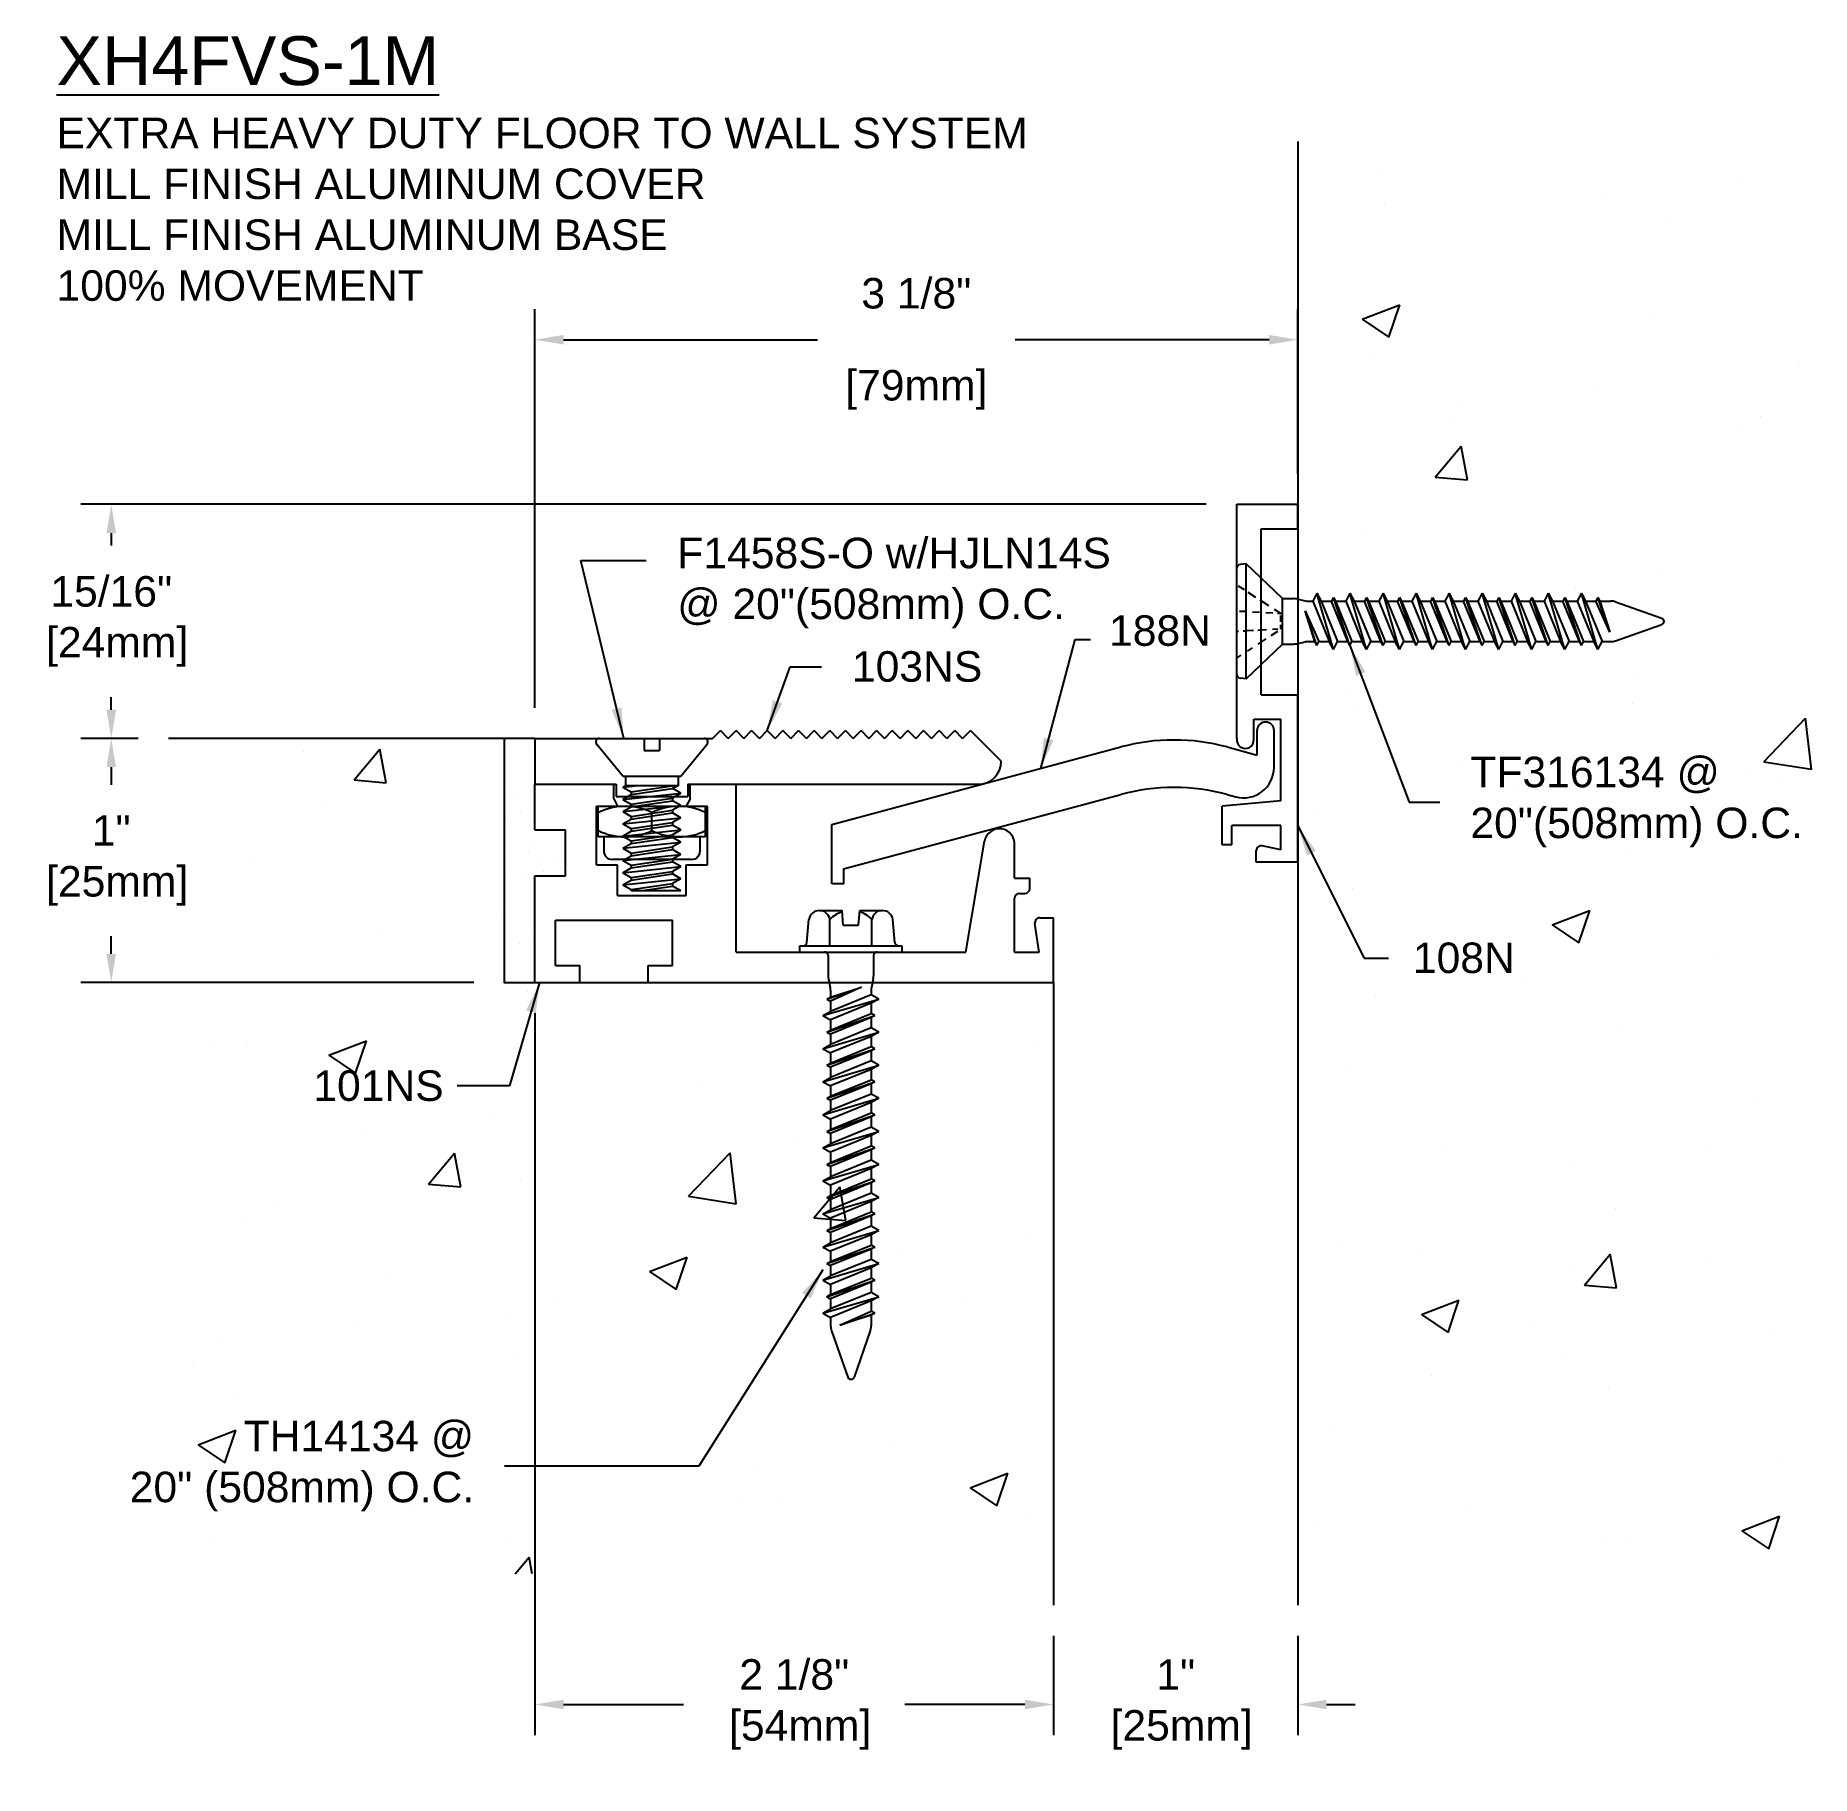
# Model space of a CAD drawing. Header units: inches. Extents: x 4.58 to 11.85, y 4.06 to 11.18.
import ezdxf

# ---------------------------------------------------------------- set-up
doc = ezdxf.new("R2010")
doc.units = ezdxf.units.IN
doc.header["$MEASUREMENT"] = 0
for name, color, linetype in [('Anchors', 4, 'Continuous'), ('Conditions', 1, 'Continuous'), ('Dimensions', 3, 'Continuous'), ('Metals', 7, 'Continuous'), ('Text', 2, 'Continuous')]:
    doc.layers.add(name, color=color, linetype=linetype)
doc.styles.add('Arial', font='arial.ttf')
doc.styles.add('ROMAND', font='romand.shx')
doc.dimstyles.new('ARCH', dxfattribs={"dimtxt": 0.125, "dimasz": 0.125, "dimexe": 0.125, "dimexo": 0.125, "dimgap": 0.125, "dimtad": 0, "dimtih": 1, "dimtoh": 1, "dimdec": 4, "dimzin": 0, "dimdsep": 46, "dimlunit": 4, "dimtxsty": 'ROMAND', "dimcen": 0.0625, "dimadec": 0, "dimazin": 0, "dimtfac": 1, "dimtdec": 4, "dimtofl": 0, "dimtmove": 0, "dimatfit": 3, "dimfxl": 0, "dimfrac": 2, "dimtolj": 1, "dimtzin": 0, "dimarcsym": 0})
doc.dimstyles.new('Arial', dxfattribs={"dimtxt": 0.125, "dimasz": 0.1175, "dimexe": 0.125, "dimexo": 0.125, "dimgap": 0.125, "dimtad": 0, "dimtih": 1, "dimtoh": 1, "dimdec": 4, "dimzin": 0, "dimdsep": 46, "dimlunit": 4, "dimtxsty": 'Arial', "dimcen": 0.09, "dimadec": 0, "dimazin": 0, "dimtfac": 1, "dimtdec": 4, "dimtofl": 0, "dimtmove": 0, "dimatfit": 3, "dimfxl": 0, "dimfrac": 2, "dimtolj": 1, "dimtzin": 0, "dimarcsym": 0})

msp = doc.modelspace()

# ---------------------------------------------------------------- texts
at = {"layer": 'Text', "insert": (4.66231, 11.18075), "char_height": 0.2, "width": 4.2479155, "attachment_point": 1, "style": 'Arial'}
msp.add_mtext('{\\LXH4FVS-1M\\P\\H0.625x;\\lEXTRA HEAVY DUTY FLOOR TO WALL SYSTEM\\PMILL FINISH ALUMINUM COVER\\PMILL FINISH ALUMINUM BASE\\P100% MOVEMENT}', dxfattribs=at)
at = {"layer": 'Text', "char_height": 0.125, "style": 'Arial'}
for s, insert, attachment_point in [('F1458S-O w/HJLN14S\\P@ 20"(508mm) O.C.', (7.20492, 8.94143), 4), ('{188N}', (8.97335, 8.74579), 4), ('103NS', (7.92012, 8.59878), 4), ('TF316134 @\\P20"(508mm) O.C.', (10.45325, 8.04448), 4), ('{108N}', (10.21784, 7.40559), 4), ('{101NS}', (6.24796, 6.88197), 6), ('TH14134 @\\P20" (508mm) O.C.', (6.37273, 5.32468), 6)]:
    msp.add_mtext(s, dxfattribs=dict(at, insert=insert, attachment_point=attachment_point))

# ---------------------------------------------------------------- blocks, each defined once
blk = doc.blocks.new('*D8')
at = {"layer": 'DEFPOINTS', "color": 0}
for p in [(6.6214, 7.3051), (8.7464, 4.7549), (6.6214, 4.3484)]:
    blk.add_point(p, dxfattribs=at)
at = {"layer": 'Dimensions', "color": 0, "lineweight": -2}
for p, q in [((6.6214, 7.1801), (6.6214, 4.2234)), ((8.7464, 4.6299), (8.7464, 4.2234)), ((6.7389, 4.3484), (7.2309, 4.3484)), ((8.6289, 4.3484), (8.1369, 4.3484))]:
    blk.add_line(p, q, dxfattribs=at)
at = {"layer": 'Dimensions', "color": 0}
for points in [[(6.7389, 4.368), (6.7389, 4.3288), (6.6214, 4.3484)], [(8.6289, 4.368), (8.6289, 4.3288), (8.7464, 4.3484)]]:
    blk.add_solid(points, dxfattribs=at)
at = {"layer": 'Dimensions', "color": 0, "insert": (7.6839, 4.3484), "char_height": 0.125, "attachment_point": 5, "style": 'Arial'}
blk.add_mtext('\\A1;2 1/8"\\P [54mm]', dxfattribs=at)
blk = doc.blocks.new('*D9')
at = {"layer": 'DEFPOINTS', "color": 0}
for p in [(6.6214, 9.9377), (9.7464, 9.2637), (6.6214, 8.3051)]:
    blk.add_point(p, dxfattribs=at)
at = {"layer": 'Dimensions', "color": 0, "lineweight": -2}
for p, q in [((6.6214, 8.4301), (6.6214, 10.0627)), ((9.7464, 9.3887), (9.7464, 10.0627)), ((6.7389, 9.9377), (7.7794, 9.9377)), ((9.6289, 9.9377), (8.5884, 9.9377))]:
    blk.add_line(p, q, dxfattribs=at)
at = {"layer": 'Dimensions', "color": 0}
for points in [[(6.7389, 9.9573), (6.7389, 9.9181), (6.6214, 9.9377)], [(9.6289, 9.9573), (9.6289, 9.9181), (9.7464, 9.9377)]]:
    blk.add_solid(points, dxfattribs=at)
at = {"layer": 'Dimensions', "color": 0, "char_height": 0.125, "attachment_point": 5, "style": 'Arial'}
for s, insert in [('\\A1;3 1/8"', (8.1839, 10.1274)), ('\\A1;[79mm]', (8.1839, 9.7326))]:
    blk.add_mtext(s, dxfattribs=dict(at, insert=insert))
blk = doc.blocks.new('*X6')
at = {"color": 0}
for p, q in [((4.8845, 6.1836), (4.8845, 6.1836)), ((5.0909, 6.0671), (5.1969, 6.1935)), ((5.2224, 6.0556), (5.1969, 6.1935)), ((5.0909, 6.0671), (5.2224, 6.0556)), ((4.9616, 5.9696), (4.9616, 5.9696)), ((4.6819, 5.7281), (4.6819, 5.7281)), ((5.1933, 5.4603), (5.1933, 5.4603)), ((5.6951, 5.4988), (5.6951, 5.4988)), ((5.8018, 5.1997), (5.8018, 5.1997)), ((5.7978, 5.1607), (5.7978, 5.1607)), ((4.5188, 4.9794), (4.5188, 4.9794)), ((4.6552, 4.9957), (4.6552, 4.9957)), ((4.9876, 4.9398), (5.1416, 4.9989)), ((5.097, 4.866), (5.1416, 4.9989)), ((7.8898, 4.9963), (7.8898, 4.9963)), ((4.9876, 4.9398), (5.097, 4.866)), ((6.5003, 4.8133), (6.5003, 4.8133)), ((5.6671, 4.7036), (5.6671, 4.7036)), ((5.1164, 4.6311), (5.1164, 4.6311)), ((6.9007, 4.5832), (6.9007, 4.5832)), ((5.3961, 4.4122), (5.5022, 4.5386)), ((5.5276, 4.4007), (5.5022, 4.5386)), ((6.4604, 4.362), (6.6318, 4.5406)), ((6.6561, 4.3316), (6.6318, 4.5406)), ((5.3961, 4.4122), (5.5276, 4.4007)), ((5.7711, 4.4283), (5.7711, 4.4283)), ((6.9741, 4.2742), (7.0802, 4.4006)), ((7.1056, 4.2627), (7.0802, 4.4006)), ((4.7648, 4.3361), (4.7648, 4.3361)), ((6.4604, 4.362), (6.6561, 4.3316)), ((4.6284, 4.2634), (4.6284, 4.2634)), ((6.9741, 4.2742), (7.1056, 4.2627)), ((7.1137, 4.2368), (7.1137, 4.2368)), ((7.8617, 4.2011), (7.8617, 4.2011)), ((6.3008, 4.054), (6.4548, 4.1132)), ((6.4102, 3.9802), (6.4548, 4.1132)), ((6.9939, 4.1072), (6.9939, 4.1072)), ((7.311, 4.1286), (7.311, 4.1286)), ((5.2287, 4.0406), (5.2287, 4.0406)), ((6.3008, 4.054), (6.4102, 3.9802)), ((5.9216, 3.9456), (5.9216, 3.9456)), ((6.4031, 3.9909), (6.4031, 3.9909)), ((7.5775, 3.9413), (7.5775, 3.9413)), ((5.7109, 3.887), (5.7109, 3.887)), ((5.0884, 3.8359), (5.0884, 3.8359)), ((6.8739, 3.8509), (6.8739, 3.8509)), ((4.5376, 3.7634), (4.5376, 3.7634)), ((4.4279, 3.6668), (4.4279, 3.6668)), ((5.7443, 3.6959), (5.7443, 3.6959)), ((4.6017, 3.531), (4.6017, 3.531)), ((4.4523, 3.3445), (4.6063, 3.4036)), ((4.5617, 3.2707), (4.6063, 3.4036)), ((4.4523, 3.3445), (4.5617, 3.2707)), ((7.283, 3.3334), (7.283, 3.3334)), ((6.7322, 3.2609), (6.7322, 3.2609)), ((7.614, 3.1683), (7.768, 3.2274)), ((7.7234, 3.0945), (7.768, 3.2274)), ((4.9551, 3.1837), (4.9551, 3.1837)), ((5.5016, 3.1682), (5.5016, 3.1682)), ((7.614, 3.1683), (7.7234, 3.0945)), ((5.3428, 3.0779), (5.3428, 3.0779)), ((6.676, 3.1186), (6.676, 3.1186)), ((6.8471, 3.1185), (6.8471, 3.1185)), ((7.8504, 3.0689), (7.8504, 3.0689)), ((4.5096, 2.9682), (4.5096, 2.9682)), ((5.7176, 2.9636), (5.7176, 2.9636)), ((5.7503, 2.8158), (5.8074, 2.8838)), ((5.82, 2.8158), (5.8074, 2.8838))]:
    blk.add_line(p, q, dxfattribs=at)
blk = doc.blocks.new('103NS')
for p, q in [((-0.4717, 0.5483), (0.2563, 0.5483)), ((-0.4717, 0.5483), (-0.4717, 0.3603)), ((0.2563, 0.5483), (0.2883, 0.5803)), ((0.3203, 0.5483), (0.2883, 0.5803)), ((0.3203, 0.5483), (0.3523, 0.5803)), ((0.3843, 0.5483), (0.3523, 0.5803)), ((0.3843, 0.5483), (0.4163, 0.5803)), ((0.4483, 0.5483), (0.4163, 0.5803)), ((0.4483, 0.5483), (0.4803, 0.5803)), ((0.5123, 0.5483), (0.4803, 0.5803)), ((0.5123, 0.5483), (0.5443, 0.5803)), ((0.5763, 0.5483), (0.5443, 0.5803)), ((0.5763, 0.5483), (0.6083, 0.5803)), ((0.6403, 0.5483), (0.6083, 0.5803)), ((0.6403, 0.5483), (0.6723, 0.5803)), ((0.7043, 0.5483), (0.6723, 0.5803)), ((0.7043, 0.5483), (0.7363, 0.5803)), ((0.7683, 0.5483), (0.7363, 0.5803)), ((0.7683, 0.5483), (0.8003, 0.5803)), ((0.8323, 0.5483), (0.8003, 0.5803)), ((0.8323, 0.5483), (0.8643, 0.5803)), ((0.8963, 0.5483), (0.8643, 0.5803)), ((0.8963, 0.5483), (0.9283, 0.5803)), ((0.9603, 0.5483), (0.9283, 0.5803)), ((0.9603, 0.5483), (0.9923, 0.5803)), ((1.0243, 0.5483), (0.9923, 0.5803)), ((1.0243, 0.5483), (1.0563, 0.5803)), ((1.0883, 0.5483), (1.0563, 0.5803)), ((1.0883, 0.5483), (1.1203, 0.5803)), ((1.1523, 0.5483), (1.1203, 0.5803)), ((1.1523, 0.5483), (1.1843, 0.5803)), ((1.2163, 0.5483), (1.1843, 0.5803)), ((1.2163, 0.5483), (1.2483, 0.5803)), ((1.2803, 0.5483), (1.2483, 0.5803)), ((1.2803, 0.5483), (1.3123, 0.5803)), ((1.4383, 0.4543), (1.3123, 0.5803)), ((-0.4717, 0.3603), (-0.1387, 0.3603)), ((-0.1387, 0.3603), (-0.1387, 0.3103)), ((-0.1387, 0.3103), (0.1543, 0.3103)), ((0.1543, 0.3603), (0.1543, 0.3103)), ((0.1543, 0.3603), (1.3443, 0.3603))]:
    blk.add_line(p, q)
blk.add_arc((1.3443, 0.4543), 0.094, 270, 0)
blk = doc.blocks.new('101NS')
for p, q in [((-1.0903, 0.6177), (-1.0903, 0.8047)), ((-1.0903, 0.8047), (-0.7673, 0.8047)), ((-0.7673, 0.7447), (-0.7673, 0.8047)), ((-0.4543, 0.7447), (-0.4543, 0.8047)), ((-0.4543, 0.8047), (-0.2663, 0.8047)), ((-0.2663, 0.1177), (-0.2663, 0.8047)), ((-0.7673, 0.7447), (-0.7513, 0.7147)), ((-0.4543, 0.7447), (-0.4703, 0.7147)), ((-0.8383, 0.7147), (-0.7513, 0.7147)), ((-0.8383, 0.4747), (-0.8383, 0.7147)), ((-0.4703, 0.7147), (-0.3833, 0.7147)), ((-0.3833, 0.4747), (-0.3833, 0.7147)), ((-1.0903, 0.6177), (-0.9653, 0.6177)), ((-0.9653, 0.4297), (-0.9653, 0.6177)), ((0.6747, 0.1177), (0.7515, 0.5711)), ((0.8747, 0.4197), (0.8747, 0.5547)), ((-0.8383, 0.4747), (-0.7513, 0.4747)), ((-0.7513, 0.3497), (-0.7513, 0.4747)), ((-0.4703, 0.3497), (-0.4703, 0.4747)), ((-0.4703, 0.4747), (-0.3833, 0.4747)), ((-1.0903, -0.0073), (-1.0903, 0.4297)), ((-1.0903, 0.4297), (-0.9653, 0.4297)), ((0.8747, 0.4197), (0.9367, 0.4197)), ((0.9367, 0.3777), (0.9367, 0.4197)), ((-0.7513, 0.3497), (-0.4703, 0.3497)), ((0.8747, 0.1177), (0.8747, 0.3377)), ((0.8947, 0.3577), (0.9167, 0.3577)), ((-1.0063, 0.2477), (-0.5263, 0.2477)), ((-1.0063, 0.0627), (-1.0063, 0.2477)), ((-0.5263, 0.0627), (-0.5263, 0.2477)), ((0.9747, 0.1177), (0.9579, 0.2349)), ((0.9777, 0.2577), (1.0347, 0.2577)), ((1.0347, -0.0073), (1.0347, 0.2577)), ((-0.2663, 0.1177), (0.6747, 0.1177)), ((0.8747, 0.1177), (0.9747, 0.1177)), ((-1.0063, 0.0627), (-0.9063, 0.0627)), ((-0.9063, -0.0073), (-0.9063, 0.0627)), ((-0.6263, -0.0073), (-0.6263, 0.0627)), ((-0.6263, 0.0627), (-0.5263, 0.0627)), ((-1.0903, -0.0073), (-0.9063, -0.0073)), ((-0.6263, -0.0073), (1.0347, -0.0073))]:
    blk.add_line(p, q)
for centre, radius, start, end in [((0.8127, 0.5607), 0.062, 354.4336, 170.37646), ((0.9167, 0.3777), 0.02, 270, 0), ((0.8947, 0.3377), 0.02, 90, 180), ((0.9777, 0.2377), 0.02, 89.99952, 188.15836)]:
    blk.add_arc(centre, radius, start, end)
blk = doc.blocks.new('*D10')
at = {"layer": 'DEFPOINTS', "color": 0}
for p in [(5.1214, 8.3051), (4.8864, 7.3051), (6.4964, 7.3051)]:
    blk.add_point(p, dxfattribs=at)
at = {"layer": 'Dimensions', "color": 0, "lineweight": -2}
for p, q in [((4.9964, 8.3051), (4.7614, 8.3051)), ((4.8864, 8.1876), (4.8864, 8.1147)), ((4.8864, 7.4226), (4.8864, 7.4956)), ((6.3714, 7.3051), (4.7614, 7.3051))]:
    blk.add_line(p, q, dxfattribs=at)
at = {"layer": 'Dimensions', "color": 0}
for points in [[(4.8668, 8.1876), (4.906, 8.1876), (4.8864, 8.3051)], [(4.8668, 7.4226), (4.906, 7.4226), (4.8864, 7.3051)]]:
    blk.add_solid(points, dxfattribs=at)
at = {"layer": 'Dimensions', "color": 0, "insert": (4.8864, 7.8051), "char_height": 0.125, "attachment_point": 5, "style": 'Arial'}
blk.add_mtext('\\A1;1"\\P [25mm]', dxfattribs=at)
blk = doc.blocks.new('*X7')
at = {"color": 0}
for p, q in [((5.8073, 6.1892), (5.8073, 6.1892)), ((5.8179, 6.2032), (5.8179, 6.2032)), ((5.709, 6.1583), (5.709, 6.1583)), ((5.8257, 6.1723), (5.8257, 6.1723)), ((5.7153, 5.9656), (5.7153, 5.9656)), ((5.724, 6.024), (5.724, 6.024)), ((5.7662, 5.9971), (5.7662, 5.9971)), ((5.7116, 5.9136), (5.7116, 5.9136)), ((5.7301, 5.8967), (5.7301, 5.8967)), ((5.7743, 5.9385), (5.7743, 5.9385)), ((5.7216, 5.773), (5.7216, 5.773)), ((5.8048, 5.7736), (5.8048, 5.7736)), ((5.8171, 5.817), (5.8171, 5.817)), ((5.847, 5.7467), (5.847, 5.7467)), ((5.7331, 5.6742), (5.7331, 5.6742)), ((5.7852, 5.681), (5.7852, 5.681)), ((5.8665, 5.6917), (5.8665, 5.6917)), ((5.9166, 5.7258), (5.9166, 5.7258)), ((5.935, 5.7089), (5.935, 5.7089)), ((5.7214, 5.5414), (5.7214, 5.5414)), ((5.7279, 5.5803), (5.7279, 5.5803)), ((5.7342, 5.3876), (5.7342, 5.3876)), ((5.7681, 5.399), (5.7681, 5.399)), ((5.8209, 5.4502), (5.8209, 5.4502)), ((5.8253, 5.4274), (5.8253, 5.4274))]:
    blk.add_line(p, q, dxfattribs=at)
blk = doc.blocks.new('F1458S')
for p, q in [((-0.1173, -0.1554), (-0.224, -0.0244)), ((-0.2123, 0), (-0.0293, 0)), ((-0.0293, 0), (-0.0293, -0.05)), ((-0.0293, -0.05), (0.0327, -0.05)), ((0.0327, 0), (0.2157, 0)), ((0.0327, 0), (0.0327, -0.05)), ((0.1207, -0.1554), (0.2273, -0.0244)), ((-0.1173, -0.1554), (0.1207, -0.1554)), ((-0.1173, -0.2), (-0.0662, -0.1946)), ((-0.1173, -0.2), (-0.1063, -0.1946)), ((-0.1173, -0.2), (-0.0833, -0.2196)), ((-0.1063, -0.1554), (-0.1063, -0.1946)), ((0.1097, -0.1946), (-0.1063, -0.1946)), ((-0.0833, -0.2196), (0.0867, -0.1946)), ((-0.0833, -0.2304), (0.0867, -0.2054)), ((0.1097, -0.1946), (0.0867, -0.2054)), ((0.1207, -0.225), (0.0867, -0.2054)), ((0.1097, -0.1554), (0.1097, -0.1946)), ((-0.1173, -0.25), (0.1207, -0.225)), ((-0.1173, -0.25), (-0.0833, -0.2304)), ((-0.1173, -0.25), (-0.0833, -0.2696)), ((-0.1173, -0.3), (0.1207, -0.275)), ((-0.1173, -0.3), (-0.0833, -0.2804)), ((-0.0833, -0.2196), (-0.0833, -0.2304)), ((-0.0833, -0.2696), (0.0867, -0.2446)), ((-0.0833, -0.2804), (0.0867, -0.2554)), ((-0.0833, -0.2696), (-0.0833, -0.2804)), ((0.1207, -0.225), (0.0867, -0.2446)), ((0.0867, -0.2446), (0.0867, -0.2554)), ((0.1207, -0.275), (0.0867, -0.2554)), ((0.1207, -0.275), (0.0867, -0.2946)), ((-0.1173, -0.3), (-0.0833, -0.3196)), ((-0.1173, -0.35), (0.1207, -0.325)), ((-0.1173, -0.35), (-0.0833, -0.3304)), ((-0.1173, -0.35), (-0.0833, -0.3696)), ((-0.0833, -0.3196), (0.0867, -0.2946)), ((-0.0833, -0.3304), (0.0867, -0.3054)), ((-0.0833, -0.3196), (-0.0833, -0.3304)), ((-0.0833, -0.3696), (0.0867, -0.3446)), ((-0.0833, -0.3804), (0.0867, -0.3554)), ((0.0867, -0.2946), (0.0867, -0.3054)), ((0.1207, -0.325), (0.0867, -0.3054)), ((0.1207, -0.325), (0.0867, -0.3446)), ((0.0867, -0.3446), (0.0867, -0.3554)), ((0.1207, -0.375), (0.0867, -0.3554)), ((-0.1173, -0.4), (0.1207, -0.375)), ((-0.1173, -0.4), (-0.0833, -0.3804)), ((-0.1173, -0.4), (-0.0833, -0.4196)), ((-0.1173, -0.45), (0.1207, -0.425)), ((-0.1173, -0.45), (-0.0833, -0.4304)), ((-0.0833, -0.3696), (-0.0833, -0.3804)), ((-0.0833, -0.4196), (0.0867, -0.3946)), ((-0.0833, -0.4304), (0.0867, -0.4054)), ((-0.0833, -0.4196), (-0.0833, -0.4304)), ((0.1207, -0.375), (0.0867, -0.3946)), ((0.0867, -0.3946), (0.0867, -0.4054)), ((0.1207, -0.425), (0.0867, -0.4054)), ((0.1207, -0.425), (0.0867, -0.4446)), ((-0.1173, -0.45), (-0.0833, -0.4696)), ((-0.1173, -0.5), (0.1207, -0.475)), ((-0.1173, -0.5), (-0.0833, -0.4804)), ((-0.1173, -0.5), (-0.0833, -0.5196)), ((-0.0833, -0.4696), (0.0867, -0.4446)), ((-0.0833, -0.4804), (0.0867, -0.4554)), ((-0.0833, -0.4696), (-0.0833, -0.4804)), ((-0.0833, -0.5196), (0.0867, -0.4946)), ((-0.0833, -0.5304), (0.0867, -0.5054)), ((0.0867, -0.4446), (0.0867, -0.4554)), ((0.1207, -0.475), (0.0867, -0.4554)), ((0.1207, -0.475), (0.0867, -0.4946)), ((0.0867, -0.4946), (0.0867, -0.5054)), ((0.1207, -0.525), (0.0867, -0.5054)), ((-0.1173, -0.55), (0.1207, -0.525)), ((-0.1173, -0.55), (-0.0833, -0.5304)), ((-0.1173, -0.55), (-0.0833, -0.5696)), ((-0.1173, -0.6), (0.1207, -0.575)), ((-0.1173, -0.6), (-0.0833, -0.5804)), ((-0.0833, -0.5196), (-0.0833, -0.5304)), ((-0.0833, -0.5696), (0.0867, -0.5446)), ((-0.0833, -0.5804), (0.0867, -0.5554)), ((-0.0833, -0.5696), (-0.0833, -0.5804)), ((0.1207, -0.525), (0.0867, -0.5446)), ((0.0867, -0.5446), (0.0867, -0.5554)), ((0.1207, -0.575), (0.0867, -0.5554)), ((0.1207, -0.575), (0.0867, -0.5946)), ((-0.1173, -0.6), (-0.0833, -0.6196)), ((-0.0833, -0.6196), (0.0867, -0.5946)), ((-0.0833, -0.6196), (-0.0833, -0.625)), ((0.1207, -0.625), (-0.0833, -0.625)), ((-0.0468, -0.625), (0.0867, -0.6054)), ((0.0867, -0.5946), (0.0867, -0.6054)), ((0.1207, -0.625), (0.0867, -0.6054))]:
    blk.add_line(p, q)
for centre, start, end in [((-0.2123, -0.015), 90, 219.03203), ((0.2157, -0.015), 320.96797, 90)]:
    blk.add_arc(centre, 0.015, start, end)
blk = doc.blocks.new('*X5')
at = {"color": 0}
for p, q in [((9.2883, 8.5508), (9.2883, 8.5508)), ((10.7555, 8.5396), (10.7555, 8.5396)), ((10.2048, 8.4671), (10.2048, 8.4671)), ((9.3098, 8.4263), (9.3098, 8.4263)), ((10.4842, 8.3766), (10.4842, 8.3766)), ((9.2198, 7.9543), (9.3739, 8.0134)), ((9.3293, 7.8804), (9.3739, 8.0134)), ((9.2198, 7.9543), (9.3293, 7.8805)), ((10.3911, 7.9734), (10.3911, 7.9734)), ((9.2615, 7.8185), (9.2615, 7.8185)), ((11.01, 7.7816), (11.01, 7.7816)), ((10.1768, 7.6719), (10.1768, 7.6719)), ((9.626, 7.5994), (9.626, 7.5994)), ((9.5826, 7.5539), (9.5826, 7.5539)), ((10.757, 7.5043), (10.757, 7.5043)), ((10.8495, 7.5538), (10.8495, 7.5538)), ((9.5195, 7.3077), (9.6256, 7.4341)), ((9.651, 7.2962), (9.6256, 7.4341)), ((9.5195, 7.3077), (9.651, 7.2962)), ((9.5665, 7.3335), (9.5665, 7.3335)), ((9.2348, 7.0861), (9.2348, 7.0861)), ((10.4312, 6.9139), (10.4312, 6.9139)), ((10.0936, 6.8505), (10.0936, 6.8505)), ((9.598, 6.8042), (9.598, 6.8042)), ((10.3376, 6.5086), (10.3376, 6.5086)), ((9.1542, 6.4297), (9.1542, 6.4297)), ((9.208, 6.3537), (9.208, 6.3537)), ((10.3286, 6.3801), (10.3286, 6.3801)), ((10.8646, 6.1409), (11.036, 6.3195)), ((11.0603, 6.1105), (11.036, 6.3195)), ((9.6181, 6.1342), (9.6181, 6.1342)), ((10.8646, 6.1409), (11.0603, 6.1106)), ((9.8525, 6.0462), (9.8525, 6.0462)), ((10.7925, 6.0845), (10.7925, 6.0845)), ((10.9338, 6.0806), (10.9338, 6.0806)), ((9.0193, 5.9365), (9.0193, 5.9365)), ((10.3108, 5.7763), (10.3108, 5.7763)), ((9.1813, 5.6214), (9.1813, 5.6214)), ((9.9977, 5.4732), (10.1518, 5.5323)), ((10.1072, 5.3994), (10.1518, 5.5323)), ((9.9977, 5.4732), (10.1072, 5.3994)), ((10.6631, 5.3614), (10.6631, 5.3614)), ((9.8909, 5.2618), (9.8909, 5.2618)), ((9.2737, 5.1785), (9.2737, 5.1785)), ((10.2841, 5.0439), (10.2841, 5.0439)), ((9.1545, 4.889), (9.1545, 4.889)), ((10.843, 4.7679), (10.843, 4.7679)), ((9.56, 4.5477), (9.56, 4.5477)), ((10.6351, 4.5662), (10.6351, 4.5662)), ((10.0844, 4.4937), (10.0844, 4.4937)), ((10.2573, 4.3115), (10.2573, 4.3115)), ((9.1278, 4.1566), (9.1278, 4.1566)), ((9.4625, 4.1376), (9.4625, 4.1376)), ((10.13, 3.9981), (10.2361, 4.1245)), ((10.2615, 3.9866), (10.2361, 4.1245)), ((10.6369, 4.088), (10.6369, 4.088)), ((10.0871, 4.0646), (10.0871, 4.0646)), ((9.4624, 3.8778), (9.6165, 3.937)), ((9.5719, 3.804), (9.6165, 3.937)), ((10.13, 3.9981), (10.2615, 3.9866)), ((9.4624, 3.8778), (9.5719, 3.804)), ((9.9264, 3.8421), (9.9264, 3.8421)), ((10.8896, 3.8082), (10.8896, 3.8082)), ((10.0564, 3.6985), (10.0564, 3.6985)), ((9.5056, 3.626), (9.5056, 3.626)), ((10.2306, 3.5792), (10.2306, 3.5792)), ((9.101, 3.4243), (9.101, 3.4243)), ((10.9273, 3.2947), (10.9273, 3.2947)), ((9.6443, 3.0745), (9.6443, 3.0745)), ((9.0248, 3.0193), (9.0248, 3.0193)), ((10.7756, 2.9921), (10.9297, 3.0512)), ((10.7756, 2.9921), (10.8851, 2.9183)), ((10.8851, 2.9183), (10.9297, 3.0512)), ((10.1992, 2.9697), (10.1992, 2.9697)), ((10.3108, 2.9405), (10.3108, 2.9405))]:
    blk.add_line(p, q, dxfattribs=at)
blk = doc.blocks.new('*D11')
at = {"layer": 'DEFPOINTS', "color": 0}
for p in [(8.7464, 4.7549), (9.7464, 4.7549), (8.7464, 4.3484)]:
    blk.add_point(p, dxfattribs=at)
at = {"layer": 'Dimensions', "color": 0, "lineweight": -2}
for p, q in [((8.7464, 4.6299), (8.7464, 4.2234)), ((9.7464, 4.6299), (9.7464, 4.2234)), ((8.6289, 4.3484), (8.5114, 4.3484)), ((9.8639, 4.3484), (9.9814, 4.3484))]:
    blk.add_line(p, q, dxfattribs=at)
at = {"layer": 'Dimensions', "color": 0}
for points in [[(8.6289, 4.368), (8.6289, 4.3288), (8.7464, 4.3484)], [(9.8639, 4.368), (9.8639, 4.3288), (9.7464, 4.3484)]]:
    blk.add_solid(points, dxfattribs=at)
at = {"layer": 'Dimensions', "color": 0, "insert": (9.2464, 4.3484), "char_height": 0.125, "attachment_point": 5, "style": 'Arial'}
blk.add_mtext('\\A1;1"\\P [25mm]', dxfattribs=at)
blk = doc.blocks.new('188N')
for p, q in [((0.4388, 0.2813), (0.4388, 0.3824)), ((0.5088, 0.2308), (0.5088, 0.3813)), ((-1.3032, -0.0033), (-0.1186, 0.3142)), ((0.3162, 0.3142), (0.4388, 0.2813)), ((-1.2545, -0.1849), (-0.1186, 0.1195)), ((0.3162, 0.1195), (0.3514, 0.1101)), ((-1.3032, -0.2465), (-1.3032, -0.0033)), ((-1.2532, -0.2465), (-1.2532, -0.1845)), ((-1.2532, -0.2465), (-1.3032, -0.2465))]:
    blk.add_line(p, q)
for centre, radius, start, end in [((0.4738, 0.3813), 0.035, 0.00034, 178.2156), ((0.0988, -0.4972), 0.84, 75, 105), ((0.3838, 0.2308), 0.125, 255, 0), ((0.0988, -0.6919), 0.84, 75, 105)]:
    blk.add_arc(centre, radius, start, end)
blk = doc.blocks.new('108N')
for p, q in [((-0.1, 0.78), (0.15, 0.78)), ((-0.1, -0.1786), (-0.1, 0.78)), ((0.15, 0.68), (0.15, 0.78)), ((0, 0), (0, 0.68)), ((0, 0.68), (0.15, 0.68)), ((0, 0), (0.15, 0)), ((0.15, -0.685), (0.15, 0)), ((-0.03, -0.1), (0.08, -0.1)), ((-0.03, -0.1832), (-0.03, -0.1)), ((0.08, -0.435), (0.08, -0.1)), ((0.08, -0.435), (-0.16, -0.456)), ((-0.16, -0.615), (-0.16, -0.456)), ((0.08, -0.535), (-0.12, -0.535)), ((-0.12, -0.615), (-0.12, -0.535)), ((0.08, -0.635), (0.08, -0.535)), ((-0.12, -0.615), (-0.16, -0.615)), ((-0.02, -0.685), (-0.02, -0.638)), ((0.08, -0.635), (0.0043, -0.6185)), ((0.15, -0.685), (-0.02, -0.685))]:
    blk.add_line(p, q)
for centre, radius, start, end in [((-0.065, -0.185), 0.035, 169.68992, 2.96926), ((0, -0.638), 0.02, 77.67999, 179.99936)]:
    blk.add_arc(centre, radius, start, end)
blk = doc.blocks.new('*D12')
at = {"layer": 'DEFPOINTS', "color": 0}
for p in [(9.4964, 9.2637), (4.8864, 8.3051), (5.1214, 8.3051)]:
    blk.add_point(p, dxfattribs=at)
at = {"layer": 'Dimensions', "color": 0, "lineweight": -2}
for p, q in [((9.3714, 9.2637), (4.7614, 9.2637)), ((4.8864, 9.1462), (4.8864, 9.0948)), ((4.8864, 8.4226), (4.8864, 8.4741)), ((4.9964, 8.3051), (4.7614, 8.3051))]:
    blk.add_line(p, q, dxfattribs=at)
at = {"layer": 'Dimensions', "color": 0}
for points in [[(4.8668, 9.1462), (4.906, 9.1462), (4.8864, 9.2637)], [(4.8668, 8.4226), (4.906, 8.4226), (4.8864, 8.3051)]]:
    blk.add_solid(points, dxfattribs=at)
at = {"layer": 'Dimensions', "color": 0, "insert": (4.8864, 8.7844), "char_height": 0.125, "attachment_point": 5, "style": 'Arial'}
blk.add_mtext('\\A1;15/16"\\P [24mm]', dxfattribs=at)
blk = doc.blocks.new('TF14134')
for p, q in [((-0.2179, 0), (0.2179, 0)), ((-0.1389, -0.017), (-0.15, 0)), ((-0.235, -0.038), (-0.2329, -0.0137)), ((-0.235, -0.038), (-0.093, -0.188)), ((-0.235, -0.038), (0.235, -0.038)), ((-0.1087, -0.063), (-0.122, -0.0427)), ((-0.0411, -0.0073), (-0.0414, -0.0002)), ((-0.0396, -0.035), (-0.0401, -0.026)), ((-0.0379, -0.068), (-0.0392, -0.043)), ((0.0365, -0.0937), (0.0381, -0.0638)), ((0.0397, -0.034), (0.0408, -0.0113)), ((0.093, -0.188), (0.235, -0.038)), ((0.1198, -0.0452), (0.0994, -0.0762)), ((0.146, -0.006), (0.1305, -0.0298)), ((0.235, -0.038), (0.2329, -0.0137)), ((-0.072, -0.1189), (-0.093, -0.0869)), ((-0.0409, -0.1664), (-0.0588, -0.1392)), ((-0.0351, -0.1214), (-0.0369, -0.0866)), ((0.0337, -0.1472), (0.0352, -0.1194)), ((0.088, -0.0941), (0.0645, -0.13)), ((-0.093, -0.188), (-0.093, -0.2328)), ((-0.093, -0.188), (0.093, -0.188)), ((-0.0326, -0.1681), (-0.0338, -0.1462)), ((-0.032, -0.18), (-0.0143, -0.18)), ((-0.0024, -0.18), (0.0244, -0.18)), ((0.0498, -0.1529), (0.032, -0.18)), ((0.032, -0.18), (0.0327, -0.1662)), ((0.093, -0.188), (0.093, -0.2328)), ((-0.0983, -0.3281), (0.0428, -0.2795)), ((-0.0917, -0.2456), (-0.0843, -0.2802)), ((-0.083, -0.3199), (0.0428, -0.2795)), ((0.0428, -0.2795), (-0.083, -0.3363)), ((0.0917, -0.2456), (0.0843, -0.2802)), ((-0.115, -0.3958), (0.115, -0.3281)), ((-0.0983, -0.3281), (-0.083, -0.3199)), ((-0.0983, -0.3281), (-0.083, -0.3363)), ((-0.083, -0.2931), (-0.083, -0.3199)), ((0.083, -0.3109), (-0.083, -0.3786)), ((-0.083, -0.3363), (-0.083, -0.3786)), ((0.083, -0.3454), (-0.083, -0.4131)), ((0.083, -0.2931), (0.083, -0.3109)), ((0.115, -0.3281), (0.083, -0.3109)), ((0.115, -0.3281), (0.083, -0.3454)), ((0.083, -0.3454), (0.083, -0.3876)), ((-0.115, -0.3958), (-0.083, -0.3786)), ((-0.115, -0.3958), (-0.083, -0.4131)), ((-0.0983, -0.4635), (0.0983, -0.3958)), ((-0.083, -0.4553), (0.083, -0.3876)), ((0.083, -0.4041), (-0.083, -0.4718)), ((-0.083, -0.4131), (-0.083, -0.4553)), ((0.0983, -0.3958), (0.083, -0.3876)), ((0.0983, -0.3958), (0.083, -0.4041)), ((0.083, -0.4041), (0.083, -0.4463)), ((-0.115, -0.5312), (0.115, -0.4635)), ((-0.0983, -0.4635), (-0.083, -0.4553)), ((-0.0983, -0.4635), (-0.083, -0.4718)), ((0.083, -0.4463), (-0.083, -0.514)), ((-0.083, -0.4718), (-0.083, -0.514)), ((0.083, -0.4808), (-0.083, -0.5485)), ((0.115, -0.4635), (0.083, -0.4463)), ((0.115, -0.4635), (0.083, -0.4808)), ((0.083, -0.4808), (0.083, -0.523)), ((-0.115, -0.5312), (-0.083, -0.514)), ((-0.115, -0.5312), (-0.083, -0.5485)), ((-0.0983, -0.599), (0.0983, -0.5312)), ((-0.083, -0.5907), (0.083, -0.523)), ((0.083, -0.5395), (-0.083, -0.6072)), ((-0.083, -0.5485), (-0.083, -0.5907)), ((0.083, -0.5817), (-0.083, -0.6494)), ((0.0983, -0.5312), (0.083, -0.523)), ((0.0983, -0.5312), (0.083, -0.5395)), ((0.083, -0.5395), (0.083, -0.5817)), ((0.115, -0.599), (0.083, -0.5817)), ((-0.115, -0.6667), (0.115, -0.599)), ((-0.115, -0.6667), (-0.083, -0.6494)), ((-0.0983, -0.599), (-0.083, -0.5907)), ((-0.0983, -0.599), (-0.083, -0.6072)), ((-0.083, -0.6072), (-0.083, -0.6494)), ((0.083, -0.6162), (-0.083, -0.6839)), ((0.115, -0.599), (0.083, -0.6162)), ((0.083, -0.6162), (0.083, -0.6584)), ((-0.115, -0.6667), (-0.083, -0.6839)), ((-0.0983, -0.7344), (0.0983, -0.6667)), ((-0.0983, -0.7344), (-0.083, -0.7262)), ((-0.083, -0.7262), (0.083, -0.6584)), ((0.083, -0.6749), (-0.083, -0.7426)), ((-0.083, -0.6839), (-0.083, -0.7262)), ((0.083, -0.7171), (-0.083, -0.7849)), ((0.0983, -0.6667), (0.083, -0.6584)), ((0.0983, -0.6667), (0.083, -0.6749)), ((0.083, -0.6749), (0.083, -0.7171)), ((0.115, -0.7344), (0.083, -0.7171)), ((-0.115, -0.8021), (0.115, -0.7344)), ((-0.115, -0.8021), (-0.083, -0.7849)), ((-0.0983, -0.7344), (-0.083, -0.7426)), ((-0.083, -0.7426), (-0.083, -0.7849)), ((0.083, -0.7516), (-0.083, -0.8193)), ((-0.083, -0.8616), (0.083, -0.7939)), ((0.115, -0.7344), (0.083, -0.7516)), ((0.083, -0.7516), (0.083, -0.7939)), ((0.0983, -0.8021), (0.083, -0.7939)), ((-0.115, -0.8021), (-0.083, -0.8193)), ((-0.115, -0.9375), (0.115, -0.8698)), ((-0.0983, -0.8698), (0.0983, -0.8021)), ((-0.0983, -0.8698), (-0.083, -0.8616)), ((-0.0983, -0.8698), (-0.083, -0.878)), ((0.083, -0.8103), (-0.083, -0.878)), ((-0.083, -0.8193), (-0.083, -0.8616)), ((0.083, -0.8526), (-0.083, -0.9203)), ((0.0983, -0.8021), (0.083, -0.8103)), ((0.083, -0.8103), (0.083, -0.8526)), ((0.115, -0.8698), (0.083, -0.8526)), ((0.115, -0.8698), (0.083, -0.887)), ((-0.115, -0.9375), (-0.083, -0.9203)), ((-0.115, -0.9375), (-0.083, -0.9547)), ((-0.0983, -1.0052), (0.0983, -0.9375)), ((-0.083, -0.878), (-0.083, -0.9203)), ((0.083, -0.887), (-0.083, -0.9547)), ((-0.083, -0.997), (0.083, -0.9293)), ((0.083, -0.887), (0.083, -0.9293)), ((0.0983, -0.9375), (0.083, -0.9293)), ((0.0983, -0.9375), (0.083, -0.9457)), ((-0.115, -1.0729), (0.115, -1.0052)), ((-0.0983, -1.0052), (-0.083, -0.997)), ((-0.0983, -1.0052), (-0.083, -1.0134)), ((0.083, -0.9457), (-0.083, -1.0134)), ((-0.083, -0.9547), (-0.083, -0.997)), ((0.083, -0.988), (-0.083, -1.0557)), ((-0.083, -1.0134), (-0.083, -1.0557)), ((0.083, -0.9457), (0.083, -0.988)), ((0.115, -1.0052), (0.083, -0.988)), ((0.115, -1.0052), (0.083, -1.0224)), ((-0.115, -1.0729), (-0.083, -1.0557)), ((-0.115, -1.0729), (-0.083, -1.0901)), ((-0.0983, -1.1406), (0.0983, -1.0729)), ((0.083, -1.0224), (-0.083, -1.0901)), ((-0.083, -1.1324), (0.083, -1.0647)), ((0.083, -1.0811), (-0.083, -1.1488)), ((-0.083, -1.0901), (-0.083, -1.1324)), ((0.083, -1.0224), (0.083, -1.0647)), ((0.0983, -1.0729), (0.083, -1.0647)), ((0.0983, -1.0729), (0.083, -1.0811)), ((0.083, -1.0811), (0.083, -1.1234)), ((-0.115, -1.2083), (0.115, -1.1406)), ((-0.0983, -1.1406), (-0.083, -1.1324)), ((-0.0983, -1.1406), (-0.083, -1.1488)), ((0.083, -1.1234), (-0.083, -1.1911)), ((-0.083, -1.1488), (-0.083, -1.1911)), ((0.083, -1.1579), (-0.083, -1.2256)), ((0.115, -1.1406), (0.083, -1.1234)), ((0.115, -1.1406), (0.083, -1.1579)), ((0.083, -1.1579), (0.083, -1.2001)), ((-0.115, -1.2083), (-0.083, -1.1911)), ((-0.115, -1.2083), (-0.083, -1.2256)), ((-0.0983, -1.276), (0.0983, -1.2083)), ((-0.083, -1.2678), (0.083, -1.2001)), ((0.083, -1.2166), (-0.083, -1.2843)), ((-0.083, -1.2256), (-0.083, -1.2678)), ((0.0983, -1.2083), (0.083, -1.2001)), ((0.0983, -1.2083), (0.083, -1.2166)), ((0.083, -1.2166), (0.083, -1.2588)), ((-0.115, -1.3437), (0.115, -1.276)), ((-0.0983, -1.276), (-0.083, -1.2678)), ((-0.0983, -1.276), (-0.083, -1.2843)), ((0.083, -1.2588), (-0.083, -1.3265)), ((-0.083, -1.2843), (-0.083, -1.3265)), ((0.083, -1.2933), (-0.083, -1.361)), ((0.115, -1.276), (0.083, -1.2588)), ((0.115, -1.276), (0.083, -1.2933)), ((0.083, -1.2933), (0.083, -1.3355)), ((-0.115, -1.3437), (-0.083, -1.3265)), ((-0.115, -1.3437), (-0.083, -1.361)), ((-0.0983, -1.4115), (0.0983, -1.3437)), ((-0.083, -1.4032), (0.083, -1.3355)), ((0.083, -1.352), (-0.083, -1.4197)), ((-0.083, -1.361), (-0.083, -1.4032)), ((0.0983, -1.3437), (0.083, -1.3355)), ((0.0983, -1.3437), (0.083, -1.352)), ((0.083, -1.352), (0.083, -1.3942)), ((-0.115, -1.4792), (0.115, -1.4115)), ((-0.0983, -1.4115), (-0.083, -1.4032)), ((-0.0983, -1.4115), (-0.083, -1.4197)), ((0.083, -1.3942), (-0.083, -1.4619)), ((-0.083, -1.4197), (-0.083, -1.4619)), ((0.083, -1.4287), (-0.083, -1.4964)), ((0.115, -1.4115), (0.083, -1.3942)), ((0.115, -1.4115), (0.083, -1.4287)), ((0.083, -1.4287), (0.083, -1.4709)), ((-0.115, -1.4792), (-0.083, -1.4619)), ((-0.115, -1.4792), (-0.083, -1.4964)), ((-0.083, -1.4964), (-0.083, -1.5309)), ((-0.0447, -1.5284), (0.083, -1.4709)), ((-0.0447, -1.5284), (0.0983, -1.4792)), ((0.083, -1.4874), (-0.0447, -1.5284)), ((0.0983, -1.4792), (0.083, -1.4709)), ((0.0983, -1.4792), (0.083, -1.4874)), ((0.083, -1.4874), (0.083, -1.5309)), ((-0.0795, -1.5514), (-0.0129, -1.7417)), ((0.0795, -1.5514), (0.0129, -1.7417))]:
    blk.add_line(p, q)
for centre, radius, start, end in [((-0.2179, -0.015), 0.015, 90, 175), ((0.2179, -0.015), 0.015, 5, 90), ((-0.031, -0.2328), 0.062, 180, 191.9357), ((-0.145, -0.2931), 0.062, 0, 11.9357), ((0.145, -0.2931), 0.062, 168.0643, 180), ((0.031, -0.2328), 0.062, 348.0643, 0), ((-0.021, -1.5309), 0.062, 180, 199.30575), ((0.021, -1.5309), 0.062, 340.69425, 0), ((0, -1.7359), 0.0141, 204.10008, 335.89992)]:
    blk.add_arc(centre, radius, start, end)
blk = doc.blocks.new('TH14134')
for p, q in [((-0.129, 0.17), (-0.0362, 0.17)), ((-0.031, 0.11), (-0.0362, 0.17)), ((0.031, 0.11), (0.0362, 0.17)), ((0.0362, 0.17), (0.129, 0.17)), ((-0.1803, 0.0387), (-0.172, 0.1335)), ((-0.086, 0.025), (-0.086, 0.1335)), ((-0.031, 0.11), (0.031, 0.11)), ((0.086, 0.025), (0.086, 0.1335)), ((0.1803, 0.0387), (0.172, 0.1335)), ((-0.209, 0), (-0.209, 0.025)), ((-0.209, 0.025), (0.209, 0.025)), ((-0.209, 0), (0.209, 0)), ((0.209, 0.025), (0.209, 0)), ((-0.093, -0.0147), (-0.093, -0.0974)), ((0.093, -0.0147), (0.093, -0.0974)), ((-0.0983, -0.1927), (0.0428, -0.1441)), ((-0.0917, -0.1102), (-0.0843, -0.1448)), ((-0.083, -0.1845), (0.0428, -0.1441)), ((0.0428, -0.1441), (-0.083, -0.2009)), ((0.0917, -0.1102), (0.0843, -0.1448)), ((-0.115, -0.2604), (0.115, -0.1927)), ((-0.0983, -0.1927), (-0.083, -0.1845)), ((-0.0983, -0.1927), (-0.083, -0.2009)), ((-0.083, -0.1576), (-0.083, -0.1845)), ((0.083, -0.1755), (-0.083, -0.2432)), ((-0.083, -0.2009), (-0.083, -0.2432)), ((0.083, -0.2099), (-0.083, -0.2776)), ((0.083, -0.1576), (0.083, -0.1755)), ((0.115, -0.1927), (0.083, -0.1755)), ((0.115, -0.1927), (0.083, -0.2099)), ((0.083, -0.2099), (0.083, -0.2522)), ((-0.115, -0.2604), (-0.083, -0.2432)), ((-0.115, -0.2604), (-0.083, -0.2776)), ((-0.0983, -0.3281), (0.0983, -0.2604)), ((-0.083, -0.3199), (0.083, -0.2522)), ((0.083, -0.2686), (-0.083, -0.3363)), ((-0.083, -0.2776), (-0.083, -0.3199)), ((0.0983, -0.2604), (0.083, -0.2522)), ((0.0983, -0.2604), (0.083, -0.2686)), ((0.083, -0.2686), (0.083, -0.3109)), ((-0.115, -0.3958), (0.115, -0.3281)), ((-0.0983, -0.3281), (-0.083, -0.3199)), ((-0.0983, -0.3281), (-0.083, -0.3363)), ((0.083, -0.3109), (-0.083, -0.3786)), ((-0.083, -0.3363), (-0.083, -0.3786)), ((0.083, -0.3454), (-0.083, -0.4131)), ((0.115, -0.3281), (0.083, -0.3109)), ((0.115, -0.3281), (0.083, -0.3454)), ((0.083, -0.3454), (0.083, -0.3876)), ((-0.115, -0.3958), (-0.083, -0.3786)), ((-0.115, -0.3958), (-0.083, -0.4131)), ((-0.0983, -0.4635), (0.0983, -0.3958)), ((-0.083, -0.4553), (0.083, -0.3876)), ((0.083, -0.4041), (-0.083, -0.4718)), ((-0.083, -0.4131), (-0.083, -0.4553)), ((0.0983, -0.3958), (0.083, -0.3876)), ((0.0983, -0.3958), (0.083, -0.4041)), ((0.083, -0.4041), (0.083, -0.4463)), ((-0.115, -0.5312), (0.115, -0.4635)), ((-0.0983, -0.4635), (-0.083, -0.4553)), ((-0.0983, -0.4635), (-0.083, -0.4718)), ((0.083, -0.4463), (-0.083, -0.514)), ((-0.083, -0.4718), (-0.083, -0.514)), ((0.083, -0.4808), (-0.083, -0.5485)), ((0.115, -0.4635), (0.083, -0.4463)), ((0.115, -0.4635), (0.083, -0.4808)), ((0.083, -0.4808), (0.083, -0.523)), ((-0.115, -0.5312), (-0.083, -0.514)), ((-0.115, -0.5312), (-0.083, -0.5485)), ((-0.0983, -0.599), (0.0983, -0.5312)), ((-0.083, -0.5907), (0.083, -0.523)), ((0.083, -0.5395), (-0.083, -0.6072)), ((-0.083, -0.5485), (-0.083, -0.5907)), ((0.083, -0.5817), (-0.083, -0.6494)), ((0.0983, -0.5312), (0.083, -0.523)), ((0.0983, -0.5312), (0.083, -0.5395)), ((0.083, -0.5395), (0.083, -0.5817)), ((0.115, -0.599), (0.083, -0.5817)), ((-0.115, -0.6667), (0.115, -0.599)), ((-0.115, -0.6667), (-0.083, -0.6494)), ((-0.0983, -0.599), (-0.083, -0.5907)), ((-0.0983, -0.599), (-0.083, -0.6072)), ((-0.083, -0.6072), (-0.083, -0.6494)), ((0.083, -0.6162), (-0.083, -0.6839)), ((0.115, -0.599), (0.083, -0.6162)), ((0.083, -0.6162), (0.083, -0.6584)), ((-0.115, -0.6667), (-0.083, -0.6839)), ((-0.0983, -0.7344), (0.0983, -0.6667)), ((-0.0983, -0.7344), (-0.083, -0.7262)), ((-0.083, -0.7262), (0.083, -0.6584)), ((0.083, -0.6749), (-0.083, -0.7426)), ((-0.083, -0.6839), (-0.083, -0.7262)), ((0.083, -0.7171), (-0.083, -0.7849)), ((0.0983, -0.6667), (0.083, -0.6584)), ((0.0983, -0.6667), (0.083, -0.6749)), ((0.083, -0.6749), (0.083, -0.7171)), ((0.115, -0.7344), (0.083, -0.7171)), ((-0.115, -0.8021), (0.115, -0.7344)), ((-0.115, -0.8021), (-0.083, -0.7849)), ((-0.0983, -0.7344), (-0.083, -0.7426)), ((-0.083, -0.7426), (-0.083, -0.7849)), ((0.083, -0.7516), (-0.083, -0.8193)), ((-0.083, -0.8616), (0.083, -0.7939)), ((0.115, -0.7344), (0.083, -0.7516)), ((0.083, -0.7516), (0.083, -0.7939)), ((0.0983, -0.8021), (0.083, -0.7939)), ((-0.115, -0.8021), (-0.083, -0.8193)), ((-0.115, -0.9375), (0.115, -0.8698)), ((-0.0983, -0.8698), (0.0983, -0.8021)), ((-0.0983, -0.8698), (-0.083, -0.8616)), ((-0.0983, -0.8698), (-0.083, -0.878)), ((0.083, -0.8103), (-0.083, -0.878)), ((-0.083, -0.8193), (-0.083, -0.8616)), ((0.083, -0.8526), (-0.083, -0.9203)), ((0.0983, -0.8021), (0.083, -0.8103)), ((0.083, -0.8103), (0.083, -0.8526)), ((0.115, -0.8698), (0.083, -0.8526)), ((0.115, -0.8698), (0.083, -0.887)), ((-0.115, -0.9375), (-0.083, -0.9203)), ((-0.115, -0.9375), (-0.083, -0.9547)), ((-0.0983, -1.0052), (0.0983, -0.9375)), ((-0.083, -0.878), (-0.083, -0.9203)), ((0.083, -0.887), (-0.083, -0.9547)), ((-0.083, -0.997), (0.083, -0.9293)), ((0.083, -0.887), (0.083, -0.9293)), ((0.0983, -0.9375), (0.083, -0.9293)), ((0.0983, -0.9375), (0.083, -0.9457)), ((-0.115, -1.0729), (0.115, -1.0052)), ((-0.0983, -1.0052), (-0.083, -0.997)), ((-0.0983, -1.0052), (-0.083, -1.0134)), ((0.083, -0.9457), (-0.083, -1.0134)), ((-0.083, -0.9547), (-0.083, -0.997)), ((0.083, -0.988), (-0.083, -1.0557)), ((-0.083, -1.0134), (-0.083, -1.0557)), ((0.083, -0.9457), (0.083, -0.988)), ((0.115, -1.0052), (0.083, -0.988)), ((0.115, -1.0052), (0.083, -1.0224)), ((-0.115, -1.0729), (-0.083, -1.0557)), ((-0.115, -1.0729), (-0.083, -1.0901)), ((-0.0983, -1.1406), (0.0983, -1.0729)), ((0.083, -1.0224), (-0.083, -1.0901)), ((-0.083, -1.1324), (0.083, -1.0647)), ((0.083, -1.0811), (-0.083, -1.1488)), ((-0.083, -1.0901), (-0.083, -1.1324)), ((0.083, -1.0224), (0.083, -1.0647)), ((0.0983, -1.0729), (0.083, -1.0647)), ((0.0983, -1.0729), (0.083, -1.0811)), ((0.083, -1.0811), (0.083, -1.1234)), ((-0.115, -1.2083), (0.115, -1.1406)), ((-0.0983, -1.1406), (-0.083, -1.1324)), ((-0.0983, -1.1406), (-0.083, -1.1488)), ((0.083, -1.1234), (-0.083, -1.1911)), ((-0.083, -1.1488), (-0.083, -1.1911)), ((0.083, -1.1579), (-0.083, -1.2256)), ((0.115, -1.1406), (0.083, -1.1234)), ((0.115, -1.1406), (0.083, -1.1579)), ((0.083, -1.1579), (0.083, -1.2001)), ((-0.115, -1.2083), (-0.083, -1.1911)), ((-0.115, -1.2083), (-0.083, -1.2256)), ((-0.0983, -1.276), (0.0983, -1.2083)), ((-0.083, -1.2678), (0.083, -1.2001)), ((0.083, -1.2166), (-0.083, -1.2843)), ((-0.083, -1.2256), (-0.083, -1.2678)), ((0.0983, -1.2083), (0.083, -1.2001)), ((0.0983, -1.2083), (0.083, -1.2166)), ((0.083, -1.2166), (0.083, -1.2588)), ((-0.115, -1.3437), (0.115, -1.276)), ((-0.0983, -1.276), (-0.083, -1.2678)), ((-0.0983, -1.276), (-0.083, -1.2843)), ((0.083, -1.2588), (-0.083, -1.3265)), ((-0.083, -1.2843), (-0.083, -1.3265)), ((0.083, -1.2933), (-0.083, -1.361)), ((0.115, -1.276), (0.083, -1.2588)), ((0.115, -1.276), (0.083, -1.2933)), ((0.083, -1.2933), (0.083, -1.3355)), ((-0.115, -1.3437), (-0.083, -1.3265)), ((-0.115, -1.3437), (-0.083, -1.361)), ((-0.0983, -1.4115), (0.0983, -1.3437)), ((-0.083, -1.4032), (0.083, -1.3355)), ((0.083, -1.352), (-0.083, -1.4197)), ((-0.083, -1.361), (-0.083, -1.4032)), ((0.0983, -1.3437), (0.083, -1.3355)), ((0.0983, -1.3437), (0.083, -1.352)), ((0.083, -1.352), (0.083, -1.3942)), ((-0.115, -1.4792), (0.115, -1.4115)), ((-0.0983, -1.4115), (-0.083, -1.4032)), ((-0.0983, -1.4115), (-0.083, -1.4197)), ((0.083, -1.3942), (-0.083, -1.4619)), ((-0.083, -1.4197), (-0.083, -1.4619)), ((0.083, -1.4287), (-0.083, -1.4964)), ((0.115, -1.4115), (0.083, -1.3942)), ((0.115, -1.4115), (0.083, -1.4287)), ((0.083, -1.4287), (0.083, -1.4709)), ((-0.115, -1.4792), (-0.083, -1.4619)), ((-0.115, -1.4792), (-0.083, -1.4964)), ((-0.083, -1.4964), (-0.083, -1.5309)), ((-0.0447, -1.5284), (0.083, -1.4709)), ((-0.0447, -1.5284), (0.0983, -1.4792)), ((0.083, -1.4874), (-0.0447, -1.5284)), ((0.0983, -1.4792), (0.083, -1.4709)), ((0.0983, -1.4792), (0.083, -1.4874)), ((0.083, -1.4874), (0.083, -1.5309)), ((-0.0795, -1.5514), (-0.0129, -1.7417)), ((0.0795, -1.5514), (0.0129, -1.7417))]:
    blk.add_line(p, q)
for centre, radius, start, end in [((-0.129, 0.1264), 0.0436, 9.28497, 170.71503), ((0, 0.0505), 0.1195, 107.42152, 136.04074), ((0, 0.0505), 0.1195, 43.95926, 72.57848), ((0.129, 0.1264), 0.0436, 9.28497, 170.71503), ((-0.1952, 0.04), 0.015, 270, 355), ((0.1952, 0.04), 0.015, 185, 270), ((-0.1077, -0.0147), 0.0147, 0, 90), ((0.1077, -0.0147), 0.0147, 90, 180), ((-0.031, -0.0974), 0.062, 180, 191.9357), ((-0.145, -0.1576), 0.062, 0, 11.9357), ((0.145, -0.1576), 0.062, 168.0643, 180), ((0.031, -0.0974), 0.062, 348.0643, 0), ((-0.021, -1.5309), 0.062, 180, 199.30575), ((0.021, -1.5309), 0.062, 340.69425, 0), ((0, -1.7359), 0.0141, 204.10008, 335.89992)]:
    blk.add_arc(centre, radius, start, end)
blk = doc.blocks.new('HJLN14S')
for p, q in [((0.093, -0.2195), (0.093, 0.2195)), ((0.093, 0.2195), (0.218, 0.2195)), ((0.218, 0.2195), (0.218, -0.2195)), ((0, -0.1624), (0, 0.1624)), ((0.093, 0.1976), (0.0351, 0.1976)), ((0.1184, 0), (0.1926, 0)), ((0.0351, -0.1975), (0.093, -0.1975)), ((0.093, -0.2195), (0.218, -0.2195))]:
    blk.add_line(p, q)
for centre, radius, start, end in [((0.343, 0.1097), 0.25, 153.95991, 206.04009), ((-0.032, 0.1097), 0.25, 333.95991, 26.04009), ((0.0351, 0.1624), 0.0351, 90, 180), ((0.343, -0.1098), 0.25, 153.95991, 206.04009), ((-0.032, -0.1098), 0.25, 333.95991, 26.04009), ((0.0351, -0.1624), 0.0351, 180, 270)]:
    blk.add_arc(centre, radius, start, end)

# ---------------------------------------------------------------- dimensions: what is measured, and where the dimension line sits
at = {"layer": 'Dimensions'}
dim = msp.add_linear_dim(base=(6.62143, 9.93771), p1=(9.74643, 9.26372), p2=(6.62143, 8.30513), dimstyle='Arial', override={"dimtxt": 0.125, "dimpost": '\\X', "dimtmove": 0}, dxfattribs=at)
dim.commit()
dim.dimension.update_dxf_attribs({"geometry": '*D9', "text_midpoint": (8.18393, 9.93771)})
for base, p1, p2, picture, middle in [((4.88643, 8.30513), (9.49643, 9.26372), (5.12143, 8.30513), '*D12', (4.88643, 8.78443)), ((4.88643, 7.30513), (5.12143, 8.30513), (6.49643, 7.30513), '*D10', (4.88643, 7.80513))]:
    dim = msp.add_linear_dim(base=base, p1=p1, p2=p2, angle=90, dimstyle='Arial', override={"dimtxt": 0.125, "dimpost": '\\X'}, dxfattribs=at)
    dim.commit()
    dim.dimension.update_dxf_attribs({"geometry": picture, "text_midpoint": middle, "dimtype": 160})
for base, p1, p2, picture, middle in [((6.62143, 4.34841), (8.74643, 4.75487), (6.62143, 7.30513), '*D8', (7.68393, 4.34841)), ((8.74643, 4.34841), (9.74643, 4.75487), (8.74643, 4.75487), '*D11', (9.24643, 4.34841))]:
    dim = msp.add_linear_dim(base=base, p1=p1, p2=p2, dimstyle='Arial', override={"dimtxt": 0.125, "dimpost": '\\X'}, dxfattribs=at)
    dim.commit()
    dim.dimension.update_dxf_attribs({"geometry": picture, "text_midpoint": middle, "dimtype": 160})

# ---------------------------------------------------------------- linework, layer by layer
at = {"layer": 'Conditions'}
for p, q in [((9.74643, 10.75034), (9.74643, 4.75487)), ((6.62143, 8.30513), (5.12143, 8.30513))]:
    msp.add_line(p, q, dxfattribs=at)
msp.add_lwpolyline([(6.49643, 8.30513), (6.49643, 7.30513), (8.74643, 7.30513), (8.74643, 4.75487)], dxfattribs=at)

# ---------------------------------------------------------------- block references
at = {"layer": 'Anchors', "rotation": 90}
for name, p in [('TF14134', (9.49643, 8.78441)), ('HJLN14S', (7.10093, 7.80913))]:
    msp.add_blockref(name, p, dxfattribs=at)
at = {"layer": 'Anchors'}
for name, p in [('F1458S', (7.09901, 8.30513)), ('TH14134', (7.91593, 7.43013))]:
    msp.add_blockref(name, p, dxfattribs=at)
at = {"layer": 'Conditions'}
for name in ['*X5', '*X6', '*X7']:
    msp.add_blockref(name, (0.79012, 2.06778), dxfattribs=at)
at = {"layer": 'Metals'}
for name, p in [('108N', (9.59643, 8.48372)), ('188N', (9.14058, 7.95569)), ('103NS', (7.09317, 7.75684)), ('101NS', (7.71175, 7.31244))]:
    msp.add_blockref(name, p, dxfattribs=at)

msp.set_redraw_order([(e.dxf.handle, doc.entitydb.next_handle()) for e in msp.query("TEXT MTEXT ATTDEF DIMENSION ARC_DIMENSION")])  # texts and dimensions are drawn at this point

# ---------------------------------------------------------------- leaders
at = {"layer": 'Text'}
for points in [[(6.98554, 8.30513), (6.80958, 9.03398), (7.07707, 9.03398)], [(8.69348, 8.18182), (8.83437, 8.70954), (8.89687, 8.70954)], [(7.57343, 8.33713), (7.66666, 8.59878), (7.79512, 8.59878)], [(9.74643, 7.94659), (10.01824, 7.40559), (10.11804, 7.40559)], [(6.64075, 7.30513), (6.51716, 6.88197), (6.30386, 6.88197)]]:
    msp.add_leader(points, dimstyle='ARCH', dxfattribs=at)
at = {"layer": 'Text', "annotation_type": 0, "has_hookline": 1}
for points, hookline_direction, text_width in [([(9.95997, 8.68615), (10.20325, 8.04448), (10.32825, 8.04448)], 0, 1.342), ([(7.80093, 6.12805), (7.29255, 5.32468), (6.49773, 5.32468)], 1, 1.39052)]:
    msp.add_leader(points, dimstyle='ARCH', dxfattribs=dict(at, hookline_direction=hookline_direction, text_width=text_width))

doc.saveas('drawing.dxf')
